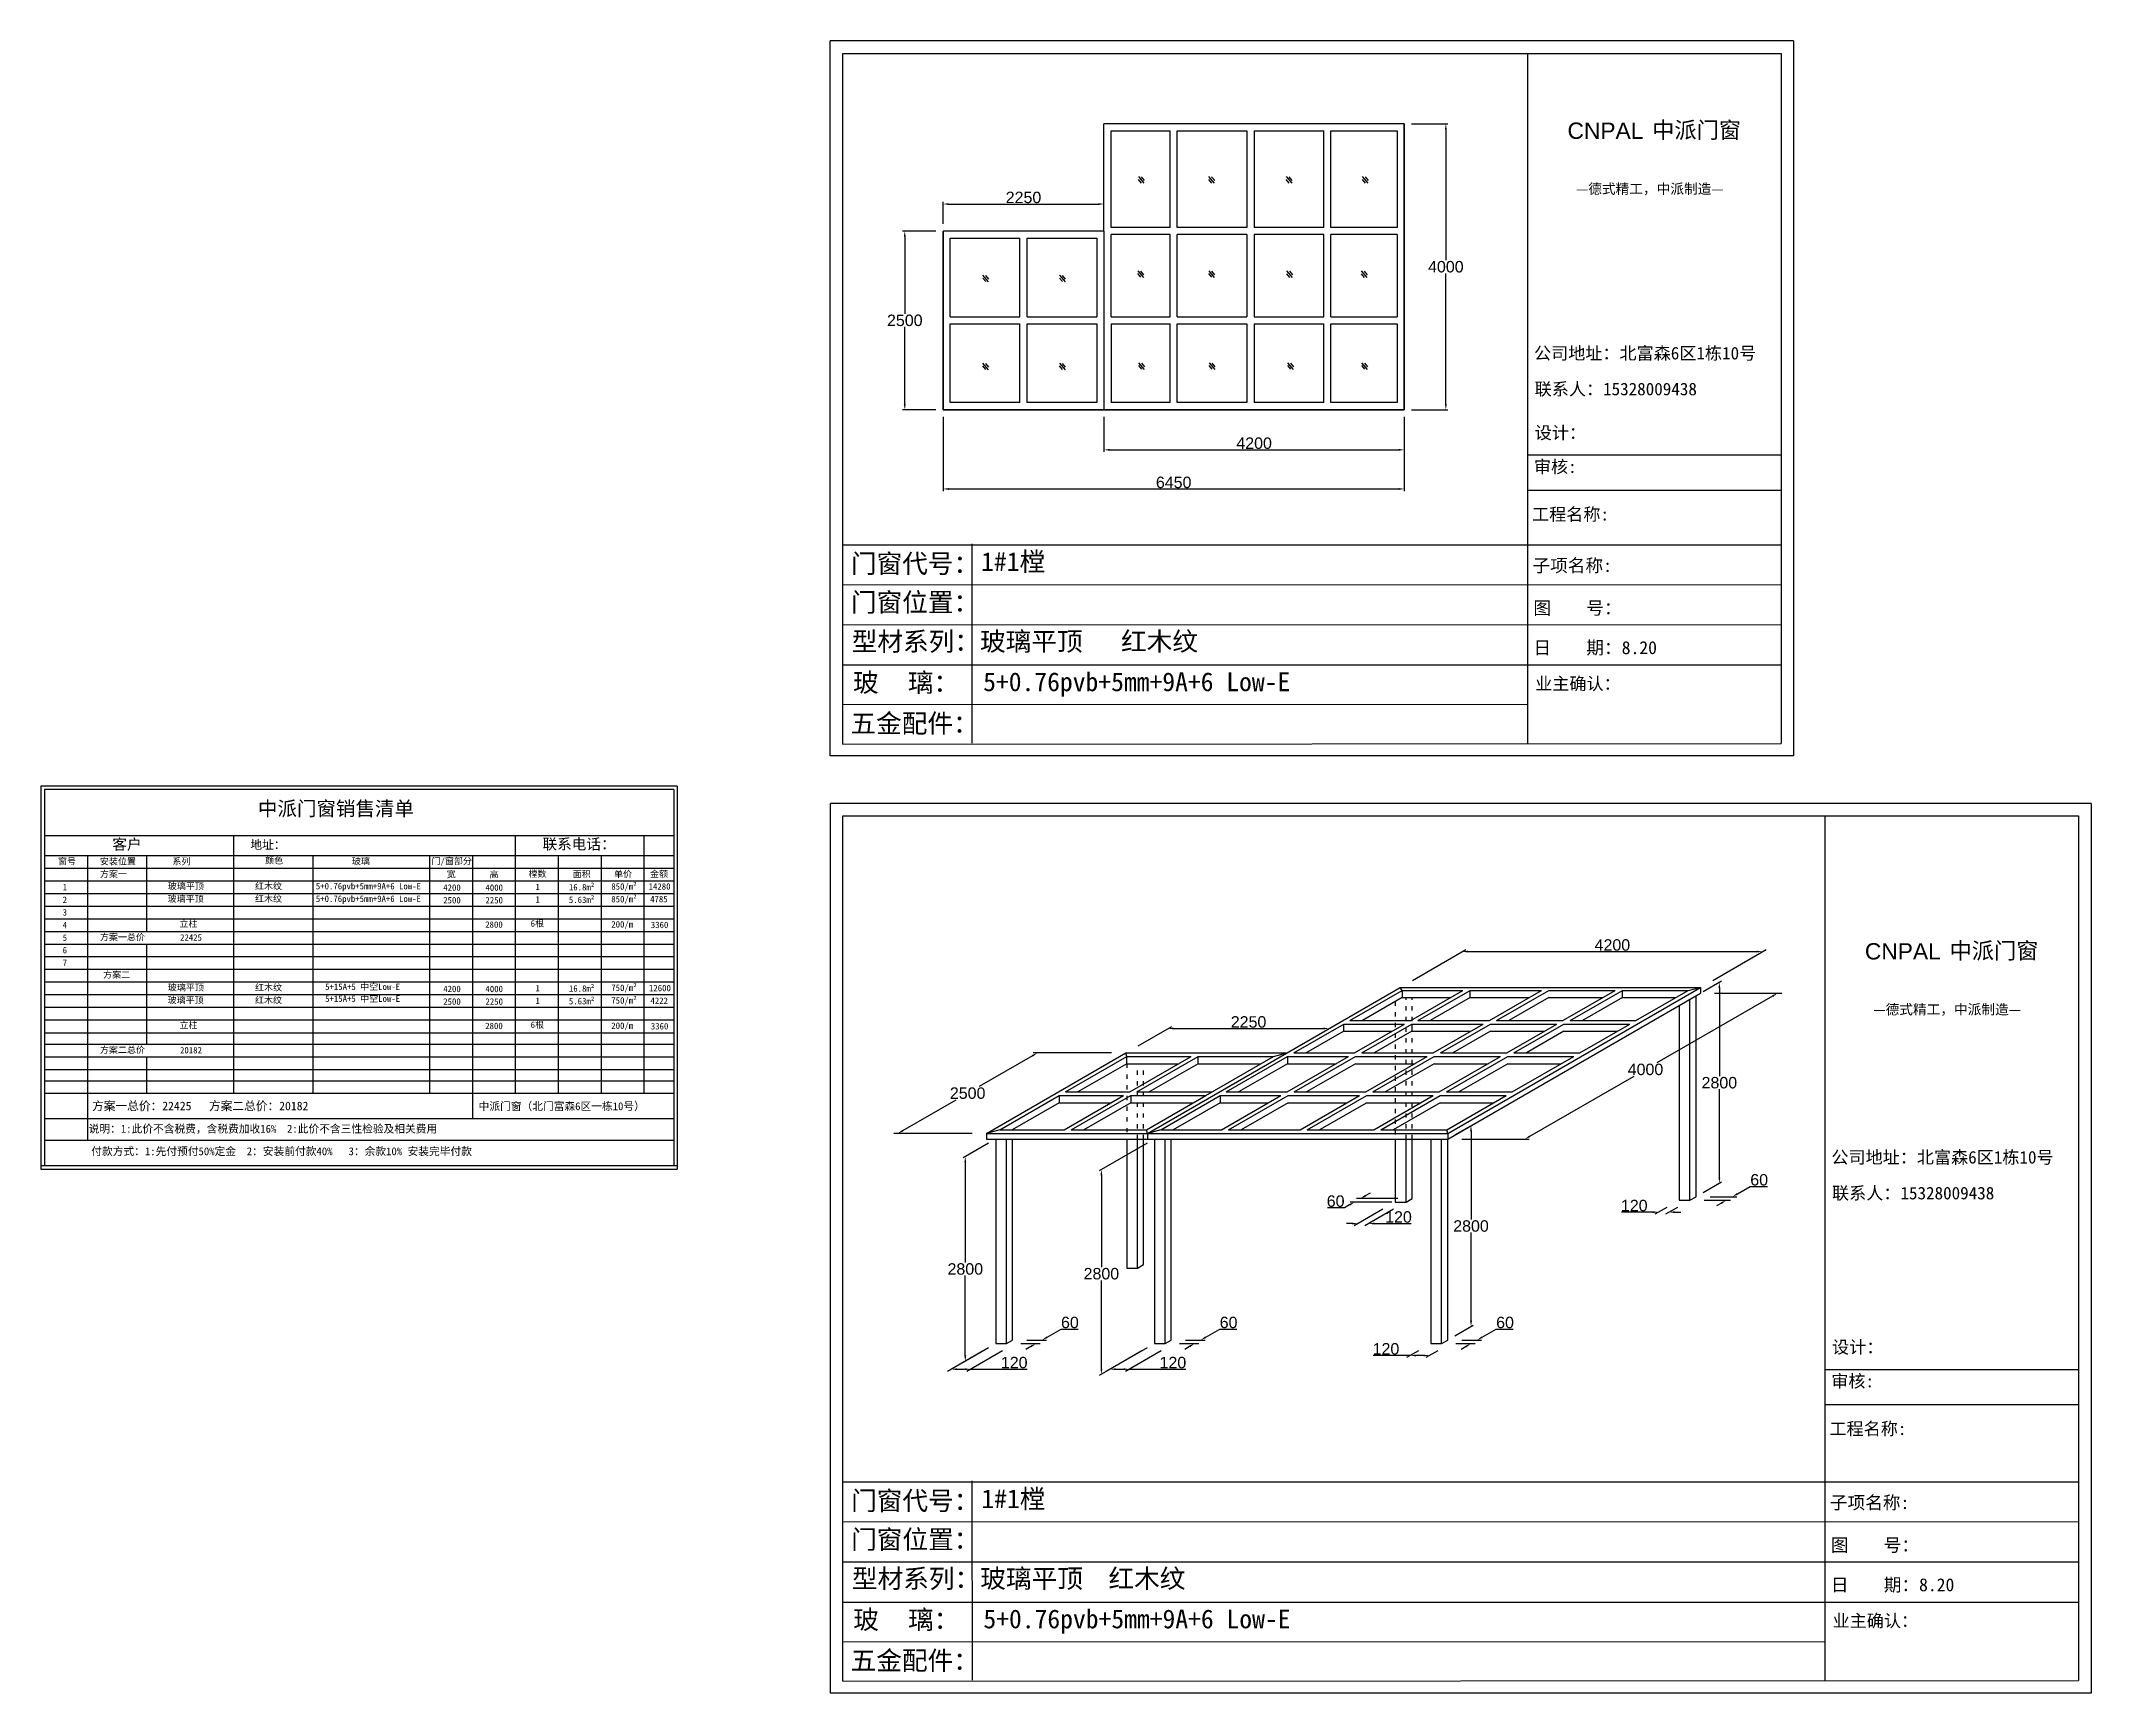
# Model space of a CAD drawing. Header units: inches. Extents: x -138455 to 599497, y -747149 to 13167.
# Drawn here: x 494281 to 522949, y -373773 to -350671 of the extents above; entities that cross this region are included whole.
import ezdxf

# ---------------------------------------------------------------- set-up
doc = ezdxf.new("R2010")
doc.units = ezdxf.units.IN
doc.header["$MEASUREMENT"] = 0
doc.header["$PDMODE"] = 35
doc.header["$PDSIZE"] = -3
doc.linetypes.add('ACAD_ISO03W100', pattern=[30, 12, -18])
doc.layers.add('0 @ 1', color=7, linetype='Continuous')
doc.styles.add('Annotative', font='arialbd.ttf')
doc.styles.add('MtXpl_', font='')
doc.styles.get("Standard").update_dxf_attribs({"font": 'arial.ttf'})
doc.styles.get('MtXpl_').set_extended_font_data('SimSun')
doc.dimstyles.get("Standard").update_dxf_attribs({"dimtxt": 80, "dimasz": 70, "dimexe": 40, "dimexo": 80, "dimgap": 0, "dimtad": 1, "dimtih": 1, "dimtoh": 1, "dimdec": 0, "dimzin": 0, "dimdsep": 46, "dimtxsty": 'Standard', "dimcen": 0.09, "dimadec": 0, "dimazin": 0, "dimtfac": 1, "dimtdec": 0, "dimtofl": 0, "dimtmove": 0, "dimatfit": 3, "dimfxl": 0, "dimtolj": 1, "dimtzin": 0, "dimarcsym": 0})

msp = doc.modelspace()

# ---------------------------------------------------------------- texts
for p in [(515628.2, -352039), (519786.9, -363514.9)]:
    msp.add_text('CNPAL', height=227.94).set_placement(p)
at = {"style": 'MtXpl_'}
for s, height, p in [('中派门窗', 227.94, (516811.8, -352029.6)), ('—德式精工，中派制造—', 140.272, (515747.5, -352807.4)), ('公司地址：北富森6区1栋10号', 175.341, (515159.7, -355124)), ('联系人：15328009438', 175.341, (515169.3, -355625.2)), ('设计：', 175.34, (515169.5, -356235.8)), ('审核:', 175.34, (515158.3, -356711.2)), ('工程名称:', 175.34, (515132.7, -357376.7)), ('子项名称:', 181.19, (515138.3, -358095.7)), ('图    号：', 181.19, (515151.3, -358689.9)), ('日    期：8.20', 181.188, (515151.9, -359244.9)), ('业主确认：', 175.34, (515176.3, -359744.7)), ('中派门窗', 227.94, (520970.4, -363505.5)), ('—德式精工，中派制造—', 140.272, (519906.1, -364283.3)), ('公司地址：北富森6区1栋10号', 175.341, (519318.4, -366368.4)), ('联系人：15328009438', 175.341, (519327.9, -366869.7)), ('设计：', 175.34, (519328.2, -369023.6)), ('审核:', 175.34, (519317, -369499)), ('工程名称:', 175.34, (519291.4, -370164.5)), ('子项名称:', 181.19, (519297, -371200.7)), ('图    号：', 181.19, (519310, -371795)), ('日    期：8.20', 181.188, (519310.6, -372350)), ('业主确认：', 175.34, (519334.9, -372849.8))]:
    msp.add_text(s, height=height, dxfattribs=at).set_placement(p)
at = {"layer": '0 @ 1', "style": 'Annotative'}
for s, p in [('门窗代号：', (505607.4, -358109.6)), ('门窗位置：', (505607.4, -358651.4)), ('型材系列：', (505618.5, -359198.8)), ('玻    璃：', (505636.9, -359772.8)), ('五金配件：', (505600.9, -360344.6)), ('门窗代号：', (505610.5, -371214.7)), ('门窗位置：', (505610.5, -371756.5)), ('型材系列：', (505621.5, -372303.9)), ('玻    璃：', (505639.9, -372877.9)), ('五金配件：', (505604, -373449.7))]:
    msp.add_text(s, height=263.01, dxfattribs=at).set_placement(p)
at = {"layer": '0 @ 1', "attachment_point": 1, "style": 'Annotative'}
for s, width, insert, char_height in [('{\\fSimSun|b1|i0|c134|p2;1#1樘}', 4396.385, (507428.6, -357819.8), 263.011), ('{\\fSimSun|b1|i0|c134|p2;玻璃平顶   红木纹}', 9006.576, (507413.2, -358934.9), 263.011), ('{\\fSimSun|b1|i0|c134|p2;5+0.76pvb+5mm+9A+6 Low-E}', 7839.588, (507457.2, -359500.1), 263.011), ('{\\fSimSun|b1|i0|c134|p2;中派门窗销售清单}', 2802.276, (497314.6, -361304.2), 200), ('{\\fSimSun|b1|i0|c134|p2;客户}', 485.592, (495279.1, -361829.7), 150), ('{\\fSimSun|b1|i0|c134|p2;地址：}', 3483.473, (497209.4, -361850.6), 120), ('{\\fSimSun|b1|i0|c134|p2;颜色}', 485.592, (497416, -362084.4), 90), ('{\\fSimSun|b1|i0|c134|p2;联系电话：}', 1409.924, (501294.8, -361825.6), 150), ('{\\fSimSun|b1|i0|c134|p2;窗号}', 485.592, (494520.1, -362095.9), 90), ('{\\fSimSun|b1|i0|c134|p2;方案一}', 706.927, (495105, -362275.6), 90), ('{\\fSimSun|b1|i0|c134|p2;安装位置}', 706.927, (495105, -362099.1), 90), ('{\\fSimSun|b1|i0|c134|p2;系列}', 485.592, (496119.3, -362098.1), 90), ('{\\fSimSun|b1|i0|c134|p2;玻璃}', 485.592, (498630.3, -362096.1), 90), ('{\\fSimSun|b1|i0|c134|p2;门/窗部分}', 603.897, (499742.3, -362093.2), 90), ('{\\fSimSun|b1|i0|c134|p2;宽}', 603.897, (499955.2, -362278.8), 90), ('{\\fSimSun|b1|i0|c134|p2;高}', 603.897, (500555.2, -362278.8), 90), ('{\\fSimSun|b1|i0|c134|p2;樘数}', 603.897, (501098.5, -362271.8), 90), ('{\\fSimSun|b1|i0|c134|p2;面积}', 603.897, (501717, -362275.6), 90), ('{\\fSimSun|b1|i0|c134|p2;单价}', 603.897, (502294.7, -362275.6), 90), ('{\\fSimSun|b1|i0|c134|p2;金额}', 603.897, (502798.5, -362272.9), 90), ('{\\fSimSun|b1|i0|c134|p2;2}', 485.592, (494584.5, -362634.6), 90), ('{\\fSimSun|b1|i0|c134|p2;1}', 485.592, (494584.5, -362458.2), 90), ('{\\fSimSun|b1|i0|c134|p2;玻璃平顶}', 1380.432, (496052.8, -362621.9), 90), ('{\\fSimSun|b1|i0|c134|p2;玻璃平顶}', 1380.432, (496055.3, -362444.5), 90), ('{\\fSimSun|b1|i0|c134|p2;红木纹}', 1380.432, (497274.5, -362444.5), 90), ('{\\fSimSun|b1|i0|c134|p2;红木纹}', 1380.432, (497274.5, -362621), 90), ('{\\fSimSun|b1|i0|c134|p2;5+0.76pvb+5mm+9A+6 Low-E}', 1688.619, (498125.2, -362444.6), 90), ('{\\fSimSun|b1|i0|c134|p2;5+0.76pvb+5mm+9A+6 Low-E}', 1688.619, (498125.2, -362621.1), 90), ('{\\fSimSun|b1|i0|c134|p2;4200}', 753.781, (499906.3, -362464.5), 90), ('{\\fSimSun|b1|i0|c134|p2;2500}', 753.781, (499906.3, -362641), 90), ('{\\fSimSun|b1|i0|c134|p2;4000}', 753.781, (500496.8, -362464.7), 90), ('{\\fSimSun|b1|i0|c134|p2;2250}', 753.781, (500496.8, -362641.2), 90), ('{\\fSimSun|b1|i0|c134|p2;1}', 753.781, (501196, -362454.7), 90), ('{\\fSimSun|b1|i0|c134|p2;1}', 753.781, (501196, -362631.2), 90), ('{\\fSimSun|b1|i0|c134|p2;5.63m²}', 753.781, (501663.9, -362635.8), 90), ('{\\fSimSun|b1|i0|c134|p2;16.8m²}', 753.781, (501663.9, -362459.3), 90), ('{\\fSimSun|b1|i0|c134|p2;850/m²}', 753.781, (502256.5, -362449.1), 90), ('{\\fSimSun|b1|i0|c134|p2;850/m²}', 753.781, (502256.5, -362625.6), 90), ('{\\fSimSun|b1|i0|c134|p2;14280}', 753.781, (502778.6, -362449.3), 90), ('{\\fSimSun|b1|i0|c134|p2;4785}', 753.781, (502799.8, -362625.7), 90), ('{\\fSimSun|b1|i0|c134|p2;3}', 485.592, (494584.5, -362811.1), 90), ('{\\fSimSun|b1|i0|c134|p2;4}', 485.592, (494584.5, -362987.6), 90), ('{\\fSimSun|b1|i0|c134|p2;5}', 485.592, (494584.5, -363164), 90), ('{\\fSimSun|b1|i0|c134|p2;方案一总价}', 706.927, (495105, -363158), 90), ('{\\fSimSun|b1|i0|c134|p2;立柱}', 921.091, (496218.1, -362970.9), 90), ('{\\fSimSun|b1|i0|c134|p2;22425}', 753.781, (496226, -363162.8), 90), ('{\\fSimSun|b1|i0|c134|p2;2800}', 753.781, (500493.5, -362982.1), 90), ('{\\fSimSun|b1|i0|c134|p2;6根}', 753.781, (501129.1, -362966.8), 90), ('{\\fSimSun|b1|i0|c134|p2;200/m}', 753.781, (502256.5, -362978.5), 90), ('{\\fSimSun|b1|i0|c134|p2;3360}', 753.781, (502809.7, -362986.3), 90), ('{\\fSimSun|b1|i0|c134|p2;6}', 485.592, (494584.5, -363340.5), 90), ('{\\fSimSun|b1|i0|c134|p2;7}', 485.592, (494584.5, -363517), 90), ('{\\fSimSun|b1|i0|c134|p2;方案二}', 706.927, (495151.2, -363682.3), 90), ('{\\fSimSun|b1|i0|c134|p2;玻璃平顶}', 1380.432, (496052.8, -364039), 90), ('{\\fSimSun|b1|i0|c134|p2;玻璃平顶}', 1380.432, (496055.3, -363861.6), 90), ('{\\fSimSun|b1|i0|c134|p2;红木纹}', 1380.432, (497274.5, -363861.6), 90), ('{\\fSimSun|b1|i0|c134|p2;红木纹}', 1380.432, (497274.5, -364038), 90), ('{\\fSimSun|b1|i0|c134|p2;5+15A+5 中空Low-E}', 1688.619, (498254.9, -363851.5), 90), ('{\\fSimSun|b1|i0|c134|p2;5+15A+5 中空Low-E}', 1688.619, (498254.9, -364017.7), 90), ('{\\fSimSun|b1|i0|c134|p2;4200}', 753.781, (499906.3, -363881.6), 90), ('{\\fSimSun|b1|i0|c134|p2;2500}', 753.781, (499906.3, -364058.1), 90), ('{\\fSimSun|b1|i0|c134|p2;4000}', 753.781, (500496.8, -363881.8), 90), ('{\\fSimSun|b1|i0|c134|p2;2250}', 753.781, (500496.8, -364058.2), 90), ('{\\fSimSun|b1|i0|c134|p2;1}', 753.781, (501196, -363871.8), 90), ('{\\fSimSun|b1|i0|c134|p2;1}', 753.781, (501196, -364048.2), 90), ('{\\fSimSun|b1|i0|c134|p2;5.63m²}', 753.781, (501663.9, -364052.9), 90), ('{\\fSimSun|b1|i0|c134|p2;16.8m²}', 753.781, (501663.9, -363876.4), 90), ('{\\fSimSun|b1|i0|c134|p2;750/m²}', 753.781, (502256.5, -363866.2), 90), ('{\\fSimSun|b1|i0|c134|p2;750/m²}', 753.781, (502256.5, -364042.7), 90), ('{\\fSimSun|b1|i0|c134|p2;12600}', 753.781, (502783.5, -363869.7), 90), ('{\\fSimSun|b1|i0|c134|p2;4222}', 753.781, (502804.8, -364046.2), 90), ('{\\fSimSun|b1|i0|c134|p2;立柱}', 921.091, (496218.1, -364388), 90), ('{\\fSimSun|b1|i0|c134|p2;2800}', 753.781, (500493.5, -364399.2), 90), ('{\\fSimSun|b1|i0|c134|p2;6根}', 753.781, (501129.1, -364383.8), 90), ('{\\fSimSun|b1|i0|c134|p2;200/m}', 753.781, (502256.5, -364395.6), 90), ('{\\fSimSun|b1|i0|c134|p2;3360}', 753.781, (502809.7, -364403.4), 90), ('{\\fSimSun|b1|i0|c134|p2;方案二总价}', 706.927, (495105, -364734.2), 90), ('{\\fSimSun|b1|i0|c134|p2;20182}', 753.781, (496226, -364739), 90), ('{\\fSimSun|b1|i0|c134|p2;方案一总价：22425   方案二总价：20182}', 3673.973, (494995.2, -365503.5), 120), ('{\\fSimSun|b1|i0|c134|p2;中派门窗（北门富森6区一栋10号）}', 2734.804, (500400.7, -365512.5), 110), ('{\\fSimSun|b1|i0|c134|p2;说明：1:此价不含税费，含税费加收16%  2:此价不含三性检验及相关费用}', 6113.097, (494947.7, -365827.5), 110), ('{\\fSimSun|b1|i0|c134|p2;付款方式：1:先付预付50%定金  2：安装前付款40%   3：余款10% 安装完毕付款}', 6510.182, (494984.3, -366142.6), 110), ('{\\fSimSun|b1|i0|c134|p2;1#1樘}', 4396.385, (507431.7, -370924.9), 263.011), ('{\\fSimSun|b1|i0|c134|p2;玻璃平顶  红木纹}', 9006.576, (507416.3, -372040), 263.011), ('{\\fSimSun|b1|i0|c134|p2;5+0.76pvb+5mm+9A+6 Low-E}', 7839.588, (507460.3, -372605.2), 263.011)]:
    msp.add_mtext_dynamic_manual_height_columns(s, width=width, gutter_width=903.5, heights=[0], dxfattribs=dict(at, insert=insert, char_height=char_height))

# ---------------------------------------------------------------- blocks, each defined once
blk = doc.blocks.new('*D1237')
at = {"color": 0, "lineweight": -2, "transparency": 16777216}
for p, q in [((506796, -353328), (506331, -353328)), ((506361, -353408), (506361, -354487)), ((506361, -355748), (506361, -354670)), ((506796, -355828), (506331, -355828))]:
    blk.add_line(p, q, dxfattribs=at)
at = {"color": 0, "transparency": 16777216}
for points in [[(506347, -353408), (506374, -353408), (506361, -353328)], [(506347, -355748), (506374, -355748), (506361, -355828)]]:
    blk.add_solid(points, dxfattribs=at)
at = {"layer": 'Defpoints', "color": 0, "transparency": 16777216}
for p in [(506896, -353328), (506361, -355828), (506896, -355828)]:
    blk.add_point(p, dxfattribs=at)
at = {"color": 0, "transparency": 16777216, "insert": (506361, -354578), "char_height": 160, "attachment_point": 5}
blk.add_mtext('\\A1;2500', dxfattribs=at)
blk = doc.blocks.new('*D1238')
at = {"color": 0, "lineweight": -2, "transparency": 16777216}
for p, q in [((506896, -353228), (506896, -352921)), ((506976, -352951), (509066, -352951)), ((509146, -353228), (509146, -352921))]:
    blk.add_line(p, q, dxfattribs=at)
at = {"color": 0, "transparency": 16777216}
for points in [[(506976, -352938), (506976, -352964), (506896, -352951)], [(509066, -352938), (509066, -352964), (509146, -352951)]]:
    blk.add_solid(points, dxfattribs=at)
at = {"layer": 'Defpoints', "color": 0, "transparency": 16777216}
for p in [(509146, -352951), (506896, -353328), (509146, -353328)]:
    blk.add_point(p, dxfattribs=at)
at = {"color": 0, "transparency": 16777216, "insert": (508021, -352859), "char_height": 160, "attachment_point": 5}
blk.add_mtext('\\A1;2250', dxfattribs=at)
blk = doc.blocks.new('*D1239')
at = {"color": 0, "lineweight": -2, "transparency": 16777216}
for p, q in [((509146, -355928), (509146, -356418)), ((513346, -355928), (513346, -356418)), ((509226, -356388), (513266, -356388))]:
    blk.add_line(p, q, dxfattribs=at)
at = {"color": 0, "transparency": 16777216}
for points in [[(509226, -356375), (509226, -356401), (509146, -356388)], [(513266, -356375), (513266, -356401), (513346, -356388)]]:
    blk.add_solid(points, dxfattribs=at)
at = {"layer": 'Defpoints', "color": 0, "transparency": 16777216}
for p in [(509146, -355828), (513346, -355828), (513346, -356388)]:
    blk.add_point(p, dxfattribs=at)
at = {"color": 0, "transparency": 16777216, "insert": (511246, -356296), "char_height": 160, "attachment_point": 5}
blk.add_mtext('\\A1;4200', dxfattribs=at)
blk = doc.blocks.new('*D1240')
at = {"color": 0, "lineweight": -2, "transparency": 16777216}
for p, q in [((513446, -351828), (513957, -351828)), ((513927, -351908), (513927, -353737)), ((513927, -355748), (513927, -353920)), ((513446, -355828), (513957, -355828))]:
    blk.add_line(p, q, dxfattribs=at)
at = {"color": 0, "transparency": 16777216}
for points in [[(513914, -351908), (513940, -351908), (513927, -351828)], [(513914, -355748), (513940, -355748), (513927, -355828)]]:
    blk.add_solid(points, dxfattribs=at)
at = {"layer": 'Defpoints', "color": 0, "transparency": 16777216}
for p in [(513346, -351828), (513927, -351828), (513346, -355828)]:
    blk.add_point(p, dxfattribs=at)
at = {"color": 0, "transparency": 16777216, "insert": (513927, -353828), "char_height": 160, "attachment_point": 5}
blk.add_mtext('\\A1;4000', dxfattribs=at)
blk = doc.blocks.new('*D1241')
at = {"color": 0, "lineweight": -2, "transparency": 16777216}
for p, q in [((506896, -355928), (506896, -356965)), ((513346, -355928), (513346, -356965)), ((506976, -356935), (513266, -356935))]:
    blk.add_line(p, q, dxfattribs=at)
at = {"color": 0, "transparency": 16777216}
for points in [[(506976, -356922), (506976, -356949), (506896, -356935)], [(513266, -356922), (513266, -356949), (513346, -356935)]]:
    blk.add_solid(points, dxfattribs=at)
at = {"layer": 'Defpoints', "color": 0, "transparency": 16777216}
for p in [(506896, -355828), (513346, -355828), (513346, -356935)]:
    blk.add_point(p, dxfattribs=at)
at = {"color": 0, "transparency": 16777216, "insert": (510121, -356844), "char_height": 160, "attachment_point": 5}
blk.add_mtext('\\A1;6450', dxfattribs=at)
blk = doc.blocks.new('*D1242')
at = {"color": 0, "lineweight": -2, "transparency": 16777216}
for p, q in [((518496, -364027), (516878, -364962)), ((517686, -363987), (518626, -363987)), ((515102, -365987), (516560, -365145)), ((514153, -366027), (515092, -366027))]:
    blk.add_line(p, q, dxfattribs=at)
at = {"color": 0, "transparency": 16777216}
for points in [[(518490, -364016), (518503, -364039), (518566, -363987)], [(515095, -365976), (515108, -365999), (515032, -366027)]]:
    blk.add_solid(points, dxfattribs=at)
at = {"layer": 'Defpoints', "color": 0, "transparency": 16777216}
for p in [(517486, -363987), (518566, -363987), (513953, -366027)]:
    blk.add_point(p, dxfattribs=at)
at = {"color": 0, "transparency": 16777216, "insert": (516719, -365053), "char_height": 160, "attachment_point": 5}
blk.add_mtext('\\A1;4000', dxfattribs=at)
blk = doc.blocks.new('*D1243')
at = {"color": 0, "lineweight": -2, "transparency": 16777216}
for p, q in [((508145, -364862), (507399, -365293)), ((509251, -364822), (508154, -364822)), ((506335, -365907), (507081, -365476)), ((507303, -365947), (506206, -365947))]:
    blk.add_line(p, q, dxfattribs=at)
at = {"color": 0, "transparency": 16777216}
for points in [[(508138, -364851), (508152, -364874), (508214, -364822)], [(506328, -365896), (506342, -365919), (506266, -365947)]]:
    blk.add_solid(points, dxfattribs=at)
at = {"layer": 'Defpoints', "color": 0, "transparency": 16777216}
for p in [(508214, -364822), (509451, -364822), (507503, -365947)]:
    blk.add_point(p, dxfattribs=at)
at = {"color": 0, "transparency": 16777216, "insert": (507240, -365385), "char_height": 160, "attachment_point": 5}
blk.add_mtext('\\A1;2500', dxfattribs=at)
blk = doc.blocks.new('*D1244')
at = {"color": 0, "lineweight": -2, "transparency": 16777216}
for p, q in [((509625, -364722), (510095, -364450)), ((510123, -364480), (512213, -364480)), ((511875, -364722), (512345, -364450))]:
    blk.add_line(p, q, dxfattribs=at)
at = {"color": 0, "transparency": 16777216}
for points in [[(510123, -364467), (510123, -364494), (510043, -364480)], [(512213, -364467), (512213, -364494), (512293, -364480)]]:
    blk.add_solid(points, dxfattribs=at)
at = {"layer": 'Defpoints', "color": 0, "transparency": 16777216}
for p in [(512293, -364480), (509451, -364822), (511701, -364822)]:
    blk.add_point(p, dxfattribs=at)
at = {"color": 0, "transparency": 16777216, "insert": (511168, -364389), "char_height": 160, "attachment_point": 5}
blk.add_mtext('\\A1;2250', dxfattribs=at)
blk = doc.blocks.new('123as')
at = {"color": 0}
for p, q in [((90194, 51330), (90312, 51470)), ((90189, 51387), (90252, 51462)), ((90251, 51335), (90314, 51410))]:
    blk.add_line(p, q, dxfattribs=at)
blk = doc.blocks.new('*D1245')
at = {"color": 0, "lineweight": -2, "transparency": 16777216}
for p, q in [((509678, -368987), (509179, -369275)), ((509948, -368987), (509449, -369275)), ((509311, -369245), (509421, -369245)), ((509501, -369245), (510289, -369245))]:
    blk.add_line(p, q, dxfattribs=at)
at = {"color": 0, "transparency": 16777216}
for points in [[(509311, -369232), (509311, -369258), (509231, -369245)], [(509421, -369232), (509421, -369258), (509501, -369245)]]:
    blk.add_solid(points, dxfattribs=at)
at = {"layer": 'Defpoints', "color": 0, "transparency": 16777216}
for p in [(509851, -368887), (510121, -368887), (509501, -369245)]:
    blk.add_point(p, dxfattribs=at)
at = {"color": 0, "transparency": 16777216, "insert": (510110, -369153), "char_height": 160, "attachment_point": 5}
blk.add_mtext('\\A1;120', dxfattribs=at)
blk = doc.blocks.new('*D1246')
at = {"color": 0, "lineweight": -2, "transparency": 16777216}
for p, q in [((516821, -367048), (516383, -367048)), ((517016, -366982), (516849, -367078)), ((517166, -366982), (516999, -367078)), ((517131, -367048), (517211, -367048))]:
    blk.add_line(p, q, dxfattribs=at)
at = {"color": 0, "transparency": 16777216}
for points in [[(516821, -367035), (516821, -367062), (516901, -367048)], [(517131, -367035), (517131, -367062), (517051, -367048)]]:
    blk.add_solid(points, dxfattribs=at)
at = {"layer": 'Defpoints', "color": 0, "transparency": 16777216}
for p in [(517189, -366882), (517339, -366882), (517051, -367048)]:
    blk.add_point(p, dxfattribs=at)
at = {"color": 0, "transparency": 16777216, "insert": (516562, -366957), "char_height": 160, "attachment_point": 5}
blk.add_mtext('\\A1;120', dxfattribs=at)
blk = doc.blocks.new('*D1247')
at = {"color": 0, "lineweight": -2, "transparency": 16777216}
for p, q in [((517539, -366882), (517909, -366882)), ((517625, -366832), (517996, -366832)), ((517780, -366922), (517711, -366962)), ((518005, -366792), (518184, -366689)), ((518184, -366689), (518424, -366689))]:
    blk.add_line(p, q, dxfattribs=at)
at = {"color": 0, "transparency": 16777216}
for points in [[(517773, -366911), (517786, -366934), (517849, -366882)], [(517998, -366781), (518012, -366804), (517936, -366832)]]:
    blk.add_solid(points, dxfattribs=at)
at = {"layer": 'Defpoints', "color": 0, "transparency": 16777216}
for p in [(517339, -366882), (517425, -366832), (517936, -366832)]:
    blk.add_point(p, dxfattribs=at)
at = {"color": 0, "transparency": 16777216, "insert": (518309, -366597), "char_height": 160, "attachment_point": 5}
blk.add_mtext('\\A1;60', dxfattribs=at)
blk = doc.blocks.new('*D1248')
at = {"color": 0, "lineweight": -2, "transparency": 16777216}
for p, q in [((512618, -367209), (512538, -367209)), ((513047, -367007), (512646, -367239)), ((513197, -367007), (512796, -367239)), ((512928, -367209), (513444, -367209))]:
    blk.add_line(p, q, dxfattribs=at)
at = {"color": 0, "transparency": 16777216}
for points in [[(512618, -367195), (512618, -367222), (512698, -367209)], [(512928, -367195), (512928, -367222), (512848, -367209)]]:
    blk.add_solid(points, dxfattribs=at)
at = {"layer": 'Defpoints', "color": 0, "transparency": 16777216}
for p in [(513221, -366907), (513371, -366907), (512848, -367209)]:
    blk.add_point(p, dxfattribs=at)
at = {"color": 0, "transparency": 16777216, "insert": (513265, -367117), "char_height": 160, "attachment_point": 5}
blk.add_mtext('\\A1;120', dxfattribs=at)
blk = doc.blocks.new('*D1249')
at = {"color": 0, "lineweight": -2, "transparency": 16777216}
for p, q in [((512580, -366947), (512511, -366987)), ((513171, -366907), (512589, -366907)), ((513257, -366857), (512676, -366857)), ((512805, -366817), (512874, -366777)), ((512511, -366987), (512271, -366987))]:
    blk.add_line(p, q, dxfattribs=at)
at = {"color": 0, "transparency": 16777216}
for points in [[(512573, -366936), (512587, -366959), (512649, -366907)], [(512798, -366806), (512812, -366829), (512736, -366857)]]:
    blk.add_solid(points, dxfattribs=at)
at = {"layer": 'Defpoints', "color": 0, "transparency": 16777216}
for p in [(512736, -366857), (513371, -366907), (513457, -366857)]:
    blk.add_point(p, dxfattribs=at)
at = {"color": 0, "transparency": 16777216, "insert": (512386, -366895), "char_height": 160, "attachment_point": 5}
blk.add_mtext('\\A1;60', dxfattribs=at)
blk = doc.blocks.new('*D1250')
at = {"color": 0, "lineweight": -2, "transparency": 16777216}
for p, q in [((510201, -368887), (510473, -368887)), ((510344, -368927), (510275, -368967)), ((510287, -368837), (510560, -368837)), ((510569, -368797), (510765, -368684)), ((510765, -368684), (511004, -368684))]:
    blk.add_line(p, q, dxfattribs=at)
at = {"color": 0, "transparency": 16777216}
for points in [[(510337, -368916), (510350, -368939), (510413, -368887)], [(510562, -368786), (510576, -368809), (510500, -368837)]]:
    blk.add_solid(points, dxfattribs=at)
at = {"layer": 'Defpoints', "color": 0, "transparency": 16777216}
for p in [(510001, -368887), (510087, -368837), (510500, -368837)]:
    blk.add_point(p, dxfattribs=at)
at = {"color": 0, "transparency": 16777216, "insert": (510889, -368592), "char_height": 160, "attachment_point": 5}
blk.add_mtext('\\A1;60', dxfattribs=at)
blk = doc.blocks.new('*D1251')
at = {"color": 0, "lineweight": -2, "transparency": 16777216}
for p, q in [((513429, -369053), (512911, -369053)), ((513543, -368987), (513377, -369083)), ((513619, -369053), (513509, -369053)), ((513813, -368987), (513647, -369083))]:
    blk.add_line(p, q, dxfattribs=at)
at = {"color": 0, "transparency": 16777216}
for points in [[(513509, -369040), (513509, -369066), (513429, -369053)], [(513619, -369040), (513619, -369066), (513699, -369053)]]:
    blk.add_solid(points, dxfattribs=at)
at = {"layer": 'Defpoints', "color": 0, "transparency": 16777216}
for p in [(513716, -368887), (513987, -368887), (513699, -369053)]:
    blk.add_point(p, dxfattribs=at)
at = {"color": 0, "transparency": 16777216, "insert": (513090, -368961), "char_height": 160, "attachment_point": 5}
blk.add_mtext('\\A1;120', dxfattribs=at)
blk = doc.blocks.new('*D1252')
at = {"color": 0, "lineweight": -2, "transparency": 16777216}
for p, q in [((514066, -368887), (514338, -368887)), ((514209, -368927), (514140, -368967)), ((514153, -368837), (514425, -368837)), ((514434, -368797), (514630, -368684)), ((514630, -368684), (514869, -368684))]:
    blk.add_line(p, q, dxfattribs=at)
at = {"color": 0, "transparency": 16777216}
for points in [[(514202, -368916), (514216, -368939), (514278, -368887)], [(514428, -368786), (514441, -368809), (514365, -368837)]]:
    blk.add_solid(points, dxfattribs=at)
at = {"layer": 'Defpoints', "color": 0, "transparency": 16777216}
for p in [(513866, -368887), (513953, -368837), (514365, -368837)]:
    blk.add_point(p, dxfattribs=at)
at = {"color": 0, "transparency": 16777216, "insert": (514755, -368592), "char_height": 160, "attachment_point": 5}
blk.add_mtext('\\A1;60', dxfattribs=at)
blk = doc.blocks.new('*D1253')
at = {"color": 0, "lineweight": -2, "transparency": 16777216}
for p, q in [((509751, -366085), (509080, -366472)), ((509110, -366535), (509110, -367818)), ((509110, -369235), (509110, -368002)), ((509751, -368945), (509080, -369332))]:
    blk.add_line(p, q, dxfattribs=at)
at = {"color": 0, "transparency": 16777216}
for points in [[(509097, -366535), (509124, -366535), (509110, -366455)], [(509097, -369235), (509124, -369235), (509110, -369315)]]:
    blk.add_solid(points, dxfattribs=at)
at = {"layer": 'Defpoints', "color": 0, "transparency": 16777216}
for p in [(509851, -366027), (509110, -366455), (509851, -368887)]:
    blk.add_point(p, dxfattribs=at)
at = {"color": 0, "transparency": 16777216, "insert": (509110, -367910), "char_height": 160, "attachment_point": 5}
blk.add_mtext('\\A1;2800', dxfattribs=at)
blk = doc.blocks.new('*D1254')
at = {"color": 0, "lineweight": -2, "transparency": 16777216}
for p, q in [((517525, -363964), (517782, -363816)), ((517752, -363914), (517752, -365147)), ((517752, -366564), (517752, -365330)), ((517525, -366774), (517782, -366626))]:
    blk.add_line(p, q, dxfattribs=at)
at = {"color": 0, "transparency": 16777216}
for points in [[(517739, -363914), (517765, -363914), (517752, -363834)], [(517739, -366564), (517765, -366564), (517752, -366644)]]:
    blk.add_solid(points, dxfattribs=at)
at = {"layer": 'Defpoints', "color": 0, "transparency": 16777216}
for p in [(517425, -364022), (517752, -366644), (517425, -366832)]:
    blk.add_point(p, dxfattribs=at)
at = {"color": 0, "transparency": 16777216, "insert": (517752, -365239), "char_height": 160, "attachment_point": 5}
blk.add_mtext('\\A1;2800', dxfattribs=at)
blk = doc.blocks.new('*D1255')
at = {"color": 0, "lineweight": -2, "transparency": 16777216}
for p, q in [((514053, -365969), (514309, -365821)), ((514279, -365918), (514279, -367152)), ((514279, -368568), (514279, -367335)), ((514053, -368779), (514309, -368631))]:
    blk.add_line(p, q, dxfattribs=at)
at = {"color": 0, "transparency": 16777216}
for points in [[(514266, -365918), (514293, -365918), (514279, -365838)], [(514266, -368568), (514293, -368568), (514279, -368648)]]:
    blk.add_solid(points, dxfattribs=at)
at = {"layer": 'Defpoints', "color": 0, "transparency": 16777216}
for p in [(513953, -366027), (514279, -368648), (513953, -368837)]:
    blk.add_point(p, dxfattribs=at)
at = {"color": 0, "transparency": 16777216, "insert": (514279, -367243), "char_height": 160, "attachment_point": 5}
blk.add_mtext('\\A1;2800', dxfattribs=at)
blk = doc.blocks.new('*D1257')
at = {"color": 0, "lineweight": -2, "transparency": 16777216}
for p, q in [((507459, -368987), (506960, -369275)), ((507729, -368987), (507230, -369275)), ((507092, -369245), (507202, -369245)), ((507282, -369245), (508070, -369245))]:
    blk.add_line(p, q, dxfattribs=at)
at = {"color": 0, "transparency": 16777216}
for points in [[(507092, -369232), (507092, -369258), (507012, -369245)], [(507202, -369232), (507202, -369258), (507282, -369245)]]:
    blk.add_solid(points, dxfattribs=at)
at = {"layer": 'Defpoints', "color": 0, "transparency": 16777216}
for p in [(507632, -368887), (507902, -368887), (507282, -369245)]:
    blk.add_point(p, dxfattribs=at)
at = {"color": 0, "transparency": 16777216, "insert": (507891, -369153), "char_height": 160, "attachment_point": 5}
blk.add_mtext('\\A1;120', dxfattribs=at)
blk = doc.blocks.new('*D1258')
at = {"color": 0, "lineweight": -2, "transparency": 16777216}
for p, q in [((507982, -368887), (508254, -368887)), ((508125, -368927), (508055, -368967)), ((508068, -368837), (508341, -368837)), ((508350, -368797), (508546, -368684)), ((508546, -368684), (508785, -368684))]:
    blk.add_line(p, q, dxfattribs=at)
at = {"color": 0, "transparency": 16777216}
for points in [[(508118, -368916), (508131, -368939), (508194, -368887)], [(508343, -368786), (508357, -368809), (508281, -368837)]]:
    blk.add_solid(points, dxfattribs=at)
at = {"layer": 'Defpoints', "color": 0, "transparency": 16777216}
for p in [(507782, -368887), (507868, -368837), (508281, -368837)]:
    blk.add_point(p, dxfattribs=at)
at = {"color": 0, "transparency": 16777216, "insert": (508670, -368592), "char_height": 160, "attachment_point": 5}
blk.add_mtext('\\A1;60', dxfattribs=at)
blk = doc.blocks.new('*D1256')
at = {"color": 0, "lineweight": -2, "transparency": 16777216}
for p, q in [((507532, -366085), (507177, -366290)), ((507207, -366353), (507207, -367753)), ((507207, -369053), (507207, -367936)), ((507532, -368945), (507177, -369150))]:
    blk.add_line(p, q, dxfattribs=at)
at = {"color": 0, "transparency": 16777216}
for points in [[(507193, -366353), (507220, -366353), (507207, -366273)], [(507193, -369053), (507220, -369053), (507207, -369133)]]:
    blk.add_solid(points, dxfattribs=at)
at = {"layer": 'Defpoints', "color": 0, "transparency": 16777216}
for p in [(507632, -366027), (507207, -366273), (507632, -368887)]:
    blk.add_point(p, dxfattribs=at)
at = {"color": 0, "transparency": 16777216, "insert": (507207, -367844), "char_height": 160, "attachment_point": 5}
blk.add_mtext('\\A1;2800', dxfattribs=at)
blk = doc.blocks.new('*D1259')
at = {"color": 0, "lineweight": -2, "transparency": 16777216}
for p, q in [((513459, -363807), (514208, -363375)), ((514236, -363405), (518276, -363405)), ((517659, -363807), (518408, -363375))]:
    blk.add_line(p, q, dxfattribs=at)
at = {"color": 0, "transparency": 16777216}
for points in [[(514236, -363392), (514236, -363418), (514156, -363405)], [(518276, -363392), (518276, -363418), (518356, -363405)]]:
    blk.add_solid(points, dxfattribs=at)
at = {"layer": 'Defpoints', "color": 0, "transparency": 16777216}
for p in [(518356, -363405), (513286, -363907), (517486, -363907)]:
    blk.add_point(p, dxfattribs=at)
at = {"color": 0, "transparency": 16777216, "insert": (516256, -363313), "char_height": 160, "attachment_point": 5}
blk.add_mtext('\\A1;4200', dxfattribs=at)

# ---------------------------------------------------------------- dimensions: what is measured, and where the dimension line sits
for base, p1, p2, picture, middle in [((513927.1, -351828.2), (513345.9, -355828.2), (513345.9, -351828.2), '*D1240', (513927.1, -353828.2)), ((506360.6, -355828.2), (506895.9, -353328.2), (506895.9, -355828.2), '*D1237', (506360.6, -354578.2))]:
    dim = msp.add_linear_dim(base=base, p1=p1, p2=p2, angle=90, dimstyle='Standard', override={"dimtxt": 160, "dimasz": 80, "dimexe": 30, "dimexo": 100, "dimgap": 10})
    dim.commit()
    dim.dimension.update_dxf_attribs({"geometry": picture, "text_midpoint": middle, "dimtype": 160})
for base, p1, p2, picture, middle in [((509145.9, -352951.1), (506895.9, -353328.2), (509145.9, -353328.2), '*D1238', (508020.9, -352951.1)), ((513345.9, -356935.5), (506895.9, -355828.2), (513345.9, -355828.2), '*D1241', (510120.9, -356935.5)), ((513345.9, -356388.1), (509145.9, -355828.2), (513345.9, -355828.2), '*D1239', (511245.9, -356388.1))]:
    dim = msp.add_linear_dim(base=base, p1=p1, p2=p2, dimstyle='Standard', override={"dimtxt": 160, "dimasz": 80, "dimexe": 30, "dimexo": 100, "dimgap": 10})
    dim.commit()
    dim.dimension.update_dxf_attribs({"geometry": picture, "text_midpoint": middle, "dimtype": 160})
dim = msp.add_aligned_dim(p1=(513286.1, -363907.1), p2=(517486.1, -363907.1), distance=502.1, dimstyle='Standard', override={"dimtxt": 160, "dimasz": 80, "dimexe": 30, "dimexo": 100, "dimgap": 10})
dim.commit()
dim.dimension.update_dxf_attribs({"geometry": '*D1259', "text_midpoint": (516255.8, -363313.3)})
for base, p1, p2, angle, text, picture, middle in [((518565.6, -363987.1), (513952.8, -366027.1), (517486.1, -363987.1), 30, '4000', '*D1242', (516718.8, -365053.4)), ((507206.5, -366272.6), (507631.8, -368887.1), (507631.8, -366027.1), 90, '2800', '*D1256', (507206.5, -367844.3)), ((509110.4, -366454.6), (509850.8, -368887.1), (509850.8, -366027.1), 90, '2800', '*D1253', (509110.4, -367910.2)), ((517935.7, -366832.2), (517338.8, -366882.2), (517425.4, -366832.2), 30, '60', '*D1247', (518308.9, -366688.7)), ((512735.8, -366857.1), (513370.5, -366907.1), (513457.1, -366857.1), 30, '60', '*D1249', (512385.8, -366987.1)), ((512848.4, -367208.5), (513220.5, -366907.1), (513370.5, -366907.1), 0, '120', '*D1248', (513264.6, -367208.5)), ((517051.2, -367048.2), (517188.8, -366882.2), (517338.8, -366882.2), 0, '120', '*D1246', (516562.3, -367048.2)), ((508280.6, -368837.1), (507781.8, -368887.1), (507868.4, -368837.1), 30, '60', '*D1258', (508670.3, -368684.1)), ((510499.7, -368837.1), (510000.8, -368887.1), (510087.4, -368837.1), 30, '60', '*D1250', (510889.4, -368684.1)), ((514365, -368837.1), (513866.1, -368887.1), (513952.7, -368837.1), 30, '60', '*D1252', (514754.7, -368684.1)), ((507282.2, -369245.1), (507631.8, -368887.1), (507902.2, -368887.1), 0, '120', '*D1257', (507890.9, -369245.1)), ((509501.2, -369245.1), (509850.8, -368887.1), (510121.3, -368887.1), 0, '120', '*D1245', (510110, -369245.1)), ((513699, -369053.1), (513716.1, -368887.1), (513986.5, -368887.1), 0, '120', '*D1251', (513089.6, -369053.1))]:
    dim = msp.add_linear_dim(base=base, p1=p1, p2=p2, angle=angle, text=text, dimstyle='Standard', override={"dimtxt": 160, "dimasz": 80, "dimexe": 30, "dimexo": 100, "dimgap": 10})
    dim.commit()
    dim.dimension.update_dxf_attribs({"geometry": picture, "text_midpoint": middle, "dimtype": 161})
for p1, p2, distance, text, picture, middle in [((517425.4, -364022.2), (517425.4, -366832.2), 326.7, '2800', '*D1254', (517752.1, -365238.5)), ((507502.8, -365947.1), (509451.3, -364822.1), 618.5, '2500', '*D1243', (507240, -365384.6)), ((513952.8, -366027.1), (513952.8, -368837.1), 326.7, '2800', '*D1255', (514279.5, -367243.5))]:
    dim = msp.add_aligned_dim(p1=p1, p2=p2, distance=distance, text=text, dimstyle='Standard', override={"dimtxt": 160, "dimasz": 80, "dimexe": 30, "dimexo": 100, "dimgap": 10})
    dim.commit()
    dim.dimension.update_dxf_attribs({"geometry": picture, "text_midpoint": middle})
dim = msp.add_linear_dim(base=(512293, -364480.5), p1=(509451.3, -364822.1), p2=(511701.3, -364822.1), dimstyle='Standard', override={"dimtxt": 160, "dimasz": 80, "dimexe": 30, "dimexo": 100, "dimgap": 10})
dim.commit()
dim.dimension.update_dxf_attribs({"geometry": '*D1244', "text_midpoint": (511168, -364388.8)})

# ---------------------------------------------------------------- linework, layer by layer
for p, q in [((518790.5, -350670.7), (505317.1, -350670.7)), ((505317.1, -360667.8), (505317.1, -350670.7)), ((505492.4, -350845.5), (518615.7, -350845.5)), ((505492.4, -360502.4), (505492.4, -350845.5)), ((515068.5, -350845.5), (515068.5, -360493.2)), ((518615.7, -350845.5), (518615.7, -360492.6)), ((518790.5, -350670.7), (518790.5, -360667.8)), ((513345.9, -351828.2), (509145.9, -351828.2)), ((509145.9, -353328.2), (509145.9, -351828.2)), ((509245.9, -351928.2), (510070.9, -351928.2)), ((509245.9, -353278.2), (509245.9, -351928.2)), ((510070.9, -353278.2), (510070.9, -351928.2)), ((510170.9, -353278.2), (510170.9, -351928.2)), ((510170.9, -351928.2), (511145.9, -351928.2)), ((511145.9, -351928.2), (511145.9, -353278.2)), ((511245.9, -351928.2), (511245.9, -353278.2)), ((511245.9, -351928.2), (512220.9, -351928.2)), ((512220.9, -353278.2), (512220.9, -351928.2)), ((512320.9, -353278.2), (512320.9, -351928.2)), ((512320.9, -351928.2), (513245.9, -351928.2)), ((513245.9, -351928.2), (513245.9, -353278.2)), ((513345.9, -355828.2), (513345.9, -351828.2)), ((513345.9, -351828.2), (513345.9, -355828.2)), ((509145.9, -353328.2), (506895.9, -353328.2)), ((506895.9, -353328.2), (506895.9, -355828.2)), ((506895.9, -355828.2), (506895.9, -353328.2)), ((506995.9, -353428.2), (507970.9, -353428.2)), ((506995.9, -354528.2), (506995.9, -353428.2)), ((507970.9, -354528.2), (507970.9, -353428.2)), ((508070.9, -354528.2), (508070.9, -353428.2)), ((508070.9, -353428.2), (509045.9, -353428.2)), ((509045.9, -353428.2), (509045.9, -354528.2)), ((509145.9, -353328.2), (509145.9, -355828.2)), ((510070.9, -353278.2), (509245.9, -353278.2)), ((509245.9, -354528.2), (509245.9, -353378.2)), ((510070.9, -353378.2), (509245.9, -353378.2)), ((510070.9, -354528.2), (510070.9, -353378.2)), ((511145.9, -353278.2), (510170.9, -353278.2)), ((510170.9, -354528.2), (510170.9, -353378.2)), ((511145.9, -353378.2), (510170.9, -353378.2)), ((511145.9, -353378.2), (511145.9, -354528.2)), ((512220.9, -353278.2), (511245.9, -353278.2)), ((511245.9, -353378.2), (511245.9, -354528.2)), ((512220.9, -353378.2), (511245.9, -353378.2)), ((512220.9, -354528.2), (512220.9, -353378.2)), ((513245.9, -353278.2), (512320.9, -353278.2)), ((513245.9, -353378.2), (512320.9, -353378.2)), ((512320.9, -354528.2), (512320.9, -353378.2)), ((513245.9, -353378.2), (513245.9, -354528.2)), ((506995.9, -354528.2), (507970.9, -354528.2)), ((508070.9, -354528.2), (509045.9, -354528.2)), ((509245.9, -354528.2), (510070.9, -354528.2)), ((510170.9, -354528.2), (511145.9, -354528.2)), ((511245.9, -354528.2), (512220.9, -354528.2)), ((512320.9, -354528.2), (513245.9, -354528.2)), ((506995.9, -355728.2), (506995.9, -354628.2)), ((506995.9, -354628.2), (507970.9, -354628.2)), ((507970.9, -355728.2), (507970.9, -354628.2)), ((508070.9, -355728.2), (508070.9, -354628.2)), ((508070.9, -354628.2), (509045.9, -354628.2)), ((509045.9, -354628.2), (509045.9, -355728.2)), ((509245.9, -354628.2), (510070.9, -354628.2)), ((509245.9, -354628.2), (509245.9, -355728.2)), ((510070.9, -355728.2), (510070.9, -354628.2)), ((510170.9, -355728.2), (510170.9, -354628.2)), ((510170.9, -354628.2), (511145.9, -354628.2)), ((511145.9, -354628.2), (511145.9, -355728.2)), ((511245.9, -354628.2), (511245.9, -355728.2)), ((511245.9, -354628.2), (512220.9, -354628.2)), ((512220.9, -355728.2), (512220.9, -354628.2)), ((512320.9, -355728.2), (512320.9, -354628.2)), ((512320.9, -354628.2), (513245.9, -354628.2)), ((513245.9, -354628.2), (513245.9, -355728.2)), ((507970.9, -355728.2), (506995.9, -355728.2)), ((509045.9, -355728.2), (508070.9, -355728.2)), ((510070.9, -355728.2), (509245.9, -355728.2)), ((511145.9, -355728.2), (510170.9, -355728.2)), ((512220.9, -355728.2), (511245.9, -355728.2)), ((513245.9, -355728.2), (512320.9, -355728.2)), ((506895.9, -355828.2), (513345.9, -355828.2)), ((513345.9, -355828.2), (506895.9, -355828.2)), ((515068.5, -356460.2), (518615.7, -356460.2)), ((515068.5, -356951.5), (518615.7, -356951.5)), ((505490.6, -357715.7), (518615.7, -357715.7)), ((507297.6, -357702), (507298.4, -360489.8)), ((505491, -358275.4), (518615.7, -358271.6)), ((505491.4, -358835.3), (518615.7, -358831.4)), ((505491.7, -359395.5), (518615.7, -359395.5)), ((505492.1, -359951.1), (515068.5, -359946.1)), ((505492.4, -360502.4), (518615.7, -360492.6)), ((518790.5, -360667.8), (505317.1, -360667.8)), ((503179.6, -361089.9), (494281.4, -361089.9)), ((494281.4, -361089.9), (494281.4, -366445.4)), ((503129.6, -361139.9), (494331.4, -361139.9)), ((494331.4, -361139.9), (494331.4, -366395.4)), ((503129.6, -361139.9), (503129.6, -366395.4)), ((503179.6, -361089.9), (503179.6, -366445.4)), ((522949.2, -361333), (505320.2, -361333)), ((505320.2, -373772.9), (505320.2, -361333)), ((522949.2, -361333), (522949.2, -373772.9)), ((503129.6, -361784.1), (494331.4, -361784.1)), ((496975.1, -361784.1), (496975.1, -365386.9)), ((500913.6, -361784.1), (500913.6, -365386.9)), ((502713.6, -361784.1), (502713.6, -363651.5)), ((502713.6, -361784.1), (502713.6, -365386.9)), ((505495.5, -361507.8), (522774.4, -361507.8)), ((505495.5, -373607.5), (505495.5, -361507.8)), ((519227.1, -361507.8), (519227.1, -373598.3)), ((522774.4, -361507.8), (522774.4, -373597.7)), ((494331.4, -362063.3), (503129.6, -362063.3)), ((494931.4, -362063.3), (494931.4, -363651.5)), ((495755.9, -362063.3), (495755.9, -363128)), ((498085, -362063.3), (498085, -365386.9)), ((499713.6, -362063.3), (499713.6, -365386.9)), ((500313.6, -362063.3), (500313.6, -365386.9)), ((501513.6, -362063.3), (501513.6, -365386.9)), ((502113.6, -362063.3), (502113.6, -363651.5)), ((494331.4, -362239.8), (503129.6, -362239.8)), ((494331.4, -362416.2), (503129.6, -362416.2)), ((494331.4, -362592.7), (503129.6, -362592.7)), ((494331.4, -362769.2), (503129.6, -362769.2)), ((494331.4, -362945.6), (503129.6, -362945.6)), ((494331.4, -363122.1), (503129.6, -363122.1)), ((494331.4, -363298.6), (503129.6, -363298.6)), ((494331.4, -363475.1), (503129.6, -363475.1)), ((495755.9, -363298.6), (495755.9, -363651.5)), ((494331.4, -363651.5), (503129.6, -363651.5)), ((494931.4, -363651.5), (494931.4, -364357.4)), ((495755.9, -363651.5), (495755.9, -364698.3)), ((502113.6, -363651.5), (502113.6, -365386.9)), ((494331.4, -363828), (503129.6, -363828)), ((494331.4, -364004.5), (503129.6, -364004.5)), ((509752.8, -365947.1), (513286.1, -363907.1)), ((512586.3, -364368.9), (513316.9, -363947.1)), ((513316.9, -364047.1), (512759.5, -364368.9)), ((513286.1, -363907.1), (517486.1, -363907.1)), ((513316.9, -363947.1), (513286.1, -363907.1)), ((513316.9, -363947.1), (514166.9, -363947.1)), ((513316.9, -363947.1), (513316.9, -364047.1)), ((513316.9, -364047.1), (513993.7, -364047.1)), ((513436.3, -364368.9), (514166.9, -363947.1)), ((513536.3, -364368.9), (514266.9, -363947.1)), ((514266.9, -364047.1), (513709.5, -364368.9)), ((513952.8, -365947.1), (517486.1, -363907.1)), ((513952.8, -366027.1), (517486.1, -363987.1)), ((514266.9, -364047.1), (514266.9, -363947.1)), ((514266.9, -363947.1), (515266.9, -363947.1)), ((514266.9, -364047.1), (515093.7, -364047.1)), ((514536.3, -364368.9), (515266.9, -363947.1)), ((514636.3, -364368.9), (515366.9, -363947.1)), ((515366.9, -364047.1), (514809.5, -364368.9)), ((515366.9, -363947.1), (516295.3, -363947.1)), ((515366.9, -364047.1), (516122.1, -364047.1)), ((515564.7, -364368.9), (516295.3, -363947.1)), ((515664.7, -364368.9), (516395.3, -363947.1)), ((516395.3, -364047.1), (515838, -364368.9)), ((516395.3, -364047.1), (516395.3, -363947.1)), ((516395.3, -363947.1), (517316.9, -363947.1)), ((516395.3, -364047.1), (517143.7, -364047.1)), ((516586.3, -364368.9), (517316.9, -363947.1)), ((517316.9, -363947.1), (517486.1, -363907.1)), ((517425.4, -366832.2), (517425.4, -364022.2)), ((517486.1, -363907.1), (517486.1, -363987.1)), ((494331.4, -364180.9), (503129.6, -364180.9)), ((494331.4, -364357.4), (503129.6, -364357.4)), ((494931.4, -364357.4), (494931.4, -366043.4)), ((494331.4, -364539.2), (503129.6, -364539.2)), ((511801.3, -364822.1), (512499.7, -364418.9)), ((512499.7, -364518.9), (511974.5, -364822.1)), ((512499.7, -364418.9), (513349.7, -364418.9)), ((512499.7, -364518.9), (512499.7, -364418.9)), ((512499.7, -364518.9), (513176.5, -364518.9)), ((512586.3, -364368.9), (513436.3, -364368.9)), ((512651.3, -364822.1), (513349.7, -364418.9)), ((512751.3, -364822.1), (513449.7, -364418.9)), ((513449.7, -364518.9), (512924.5, -364822.1)), ((513449.7, -364418.9), (514449.7, -364418.9)), ((513449.7, -364418.9), (513449.7, -364518.9)), ((513449.7, -364518.9), (514276.5, -364518.9)), ((513536.3, -364368.9), (514536.3, -364368.9)), ((513751.3, -364822.1), (514449.7, -364418.9)), ((513851.3, -364822.1), (514549.7, -364418.9)), ((514549.7, -364518.9), (514024.5, -364822.1)), ((514549.7, -364418.9), (515478.1, -364418.9)), ((514549.7, -364518.9), (515304.9, -364518.9)), ((514636.3, -364368.9), (515564.7, -364368.9)), ((514779.8, -364822.1), (515478.1, -364418.9)), ((514879.8, -364822.1), (515578.1, -364418.9)), ((515578.1, -364518.9), (515053, -364822.1)), ((515578.1, -364418.9), (516499.7, -364418.9)), ((515578.1, -364518.9), (516326.5, -364518.9)), ((515664.7, -364368.9), (516586.3, -364368.9)), ((515801.3, -364822.1), (516499.7, -364418.9)), ((494331.4, -364698.3), (503129.6, -364698.3)), ((494331.4, -364874.8), (503129.6, -364874.8)), ((495755.9, -364874.8), (495755.9, -365386.9)), ((507502.8, -365947.1), (509451.3, -364822.1)), ((508606.6, -365367.6), (509464.7, -364872.1)), ((509451.3, -364822.1), (511701.3, -364822.1)), ((509464.7, -364872.1), (509451.3, -364822.1)), ((509464.7, -364872.1), (510364.7, -364872.1)), ((509464.7, -364972.1), (509464.7, -364872.1)), ((509506.6, -365367.6), (510364.7, -364872.1)), ((509606.6, -365367.6), (510464.7, -364872.1)), ((510464.7, -364872.1), (511514.7, -364872.1)), ((510464.7, -364972.1), (510464.7, -364872.1)), ((510570, -365417.6), (511514.7, -364872.1)), ((510856.6, -365367.6), (511714.7, -364872.1)), ((511514.7, -364872.1), (511701.3, -364822.1)), ((511706.6, -365367.6), (512564.7, -364872.1)), ((511714.7, -364872.1), (512564.7, -364872.1)), ((511714.7, -364872.1), (511714.7, -364972.1)), ((511801.3, -364822.1), (512651.3, -364822.1)), ((511806.6, -365367.6), (512664.7, -364872.1)), ((512664.7, -364872.1), (513664.7, -364872.1)), ((512751.3, -364822.1), (513751.3, -364822.1)), ((512806.6, -365367.6), (513664.7, -364872.1)), ((512906.6, -365367.6), (513764.7, -364872.1)), ((513764.7, -364872.1), (514693.2, -364872.1)), ((513835, -365367.6), (514693.2, -364872.1)), ((513851.3, -364822.1), (514779.8, -364822.1)), ((513935, -365367.6), (514793.2, -364872.1)), ((514793.2, -364872.1), (515714.7, -364872.1)), ((514856.6, -365367.6), (515714.7, -364872.1)), ((514879.8, -364822.1), (515801.3, -364822.1)), ((494331.4, -365051.3), (503129.6, -365051.3)), ((494331.4, -365051.3), (503129.6, -365051.3)), ((494331.4, -365210.4), (503129.6, -365210.4)), ((509464.7, -364972.1), (508779.8, -365367.6)), ((509464.7, -364972.1), (510191.5, -364972.1)), ((510464.7, -364972.1), (509779.8, -365367.6)), ((510464.7, -364972.1), (511341.5, -364972.1)), ((511714.7, -364972.1), (511029.8, -365367.6)), ((511714.7, -364972.1), (512391.5, -364972.1)), ((512664.7, -364972.1), (511979.8, -365367.6)), ((512664.7, -364972.1), (513491.5, -364972.1)), ((513764.7, -364972.1), (513079.8, -365367.6)), ((513764.7, -364972.1), (514520, -364972.1)), ((514793.2, -364972.1), (514108.2, -365367.6)), ((514793.2, -364972.1), (515541.5, -364972.1)), ((494331.4, -365386.9), (503129.6, -365386.9)), ((500313.6, -365386.9), (500313.6, -365739.8)), ((507689.4, -365897.1), (508520, -365417.6)), ((508520, -365417.6), (509420, -365417.6)), ((508520, -365417.6), (508520, -365517.6)), ((508589.4, -365897.1), (509420, -365417.6)), ((508606.6, -365367.6), (509506.6, -365367.6)), ((508689.4, -365897.1), (509520, -365417.6)), ((509417.6, -365418.9), (509420, -365417.6)), ((509517.6, -365418.9), (509520, -365417.6)), ((509520, -365417.6), (509520, -365517.6)), ((509520, -365417.6), (510570, -365417.6)), ((509606.6, -365367.6), (510656.6, -365367.6)), ((509739.4, -365897.1), (510570, -365417.6)), ((509939.4, -365897.1), (510770, -365417.6)), ((510767.6, -365418.9), (510770, -365417.6)), ((510770, -365417.6), (511620, -365417.6)), ((510770, -365417.6), (510770, -365517.6)), ((510789.4, -365897.1), (511620, -365417.6)), ((510856.6, -365367.6), (511706.6, -365367.6)), ((510889.4, -365897.1), (511720, -365417.6)), ((511720, -365417.6), (512720, -365417.6)), ((511806.6, -365367.6), (512806.6, -365367.6)), ((511889.4, -365897.1), (512720, -365417.6)), ((511989.4, -365897.1), (512820, -365417.6)), ((512820, -365417.6), (513748.4, -365417.6)), ((512906.6, -365367.6), (513835, -365367.6)), ((512917.8, -365897.1), (513748.4, -365417.6)), ((513017.8, -365897.1), (513848.4, -365417.6)), ((513848.4, -365417.6), (514770, -365417.6)), ((513935, -365367.6), (514856.6, -365367.6)), ((513939.4, -365897.1), (514770, -365417.6)), ((494331.4, -365739.8), (503129.6, -365739.8)), ((508520, -365517.6), (507862.6, -365897.1)), ((508520, -365517.6), (509246.8, -365517.6)), ((509520, -365517.6), (508862.6, -365897.1)), ((509520, -365517.6), (510396.8, -365517.6)), ((510770, -365517.6), (510112.6, -365897.1)), ((510770, -365517.6), (511446.8, -365517.6)), ((511720, -365517.6), (511062.6, -365897.1)), ((511720, -365517.6), (512546.8, -365517.6)), ((512820, -365517.6), (512162.6, -365897.1)), ((512820, -365517.6), (513575.2, -365517.6)), ((513848.4, -365517.6), (513191, -365897.1)), ((513848.4, -365517.6), (514596.8, -365517.6)), ((494331.4, -366043.4), (503129.6, -366043.4)), ((507689.4, -365897.1), (507502.8, -365947.1)), ((507502.8, -365947.1), (513952.8, -365947.1)), ((507502.8, -365947.1), (507502.8, -366027.1)), ((507502.8, -366027.1), (513952.8, -366027.1)), ((507689.4, -365897.1), (508589.4, -365897.1)), ((507868.4, -368837.1), (507868.4, -366027.1)), ((508689.4, -365897.1), (509739.4, -365897.1)), ((509701.3, -367782.1), (509701.3, -366027.1)), ((509752.8, -365947.1), (509739.4, -365897.1)), ((509939.4, -365897.1), (509752.8, -365947.1)), ((509752.8, -365947.1), (509752.8, -366027.1)), ((509939.4, -365897.1), (510789.4, -365897.1)), ((510087.4, -368837.1), (510087.4, -366027.1)), ((510889.4, -365897.1), (511889.4, -365897.1)), ((511989.4, -365897.1), (512917.8, -365897.1)), ((513017.8, -365897.1), (513939.4, -365897.1)), ((513457.1, -366857.1), (513457.1, -366027.1)), ((513952.8, -365947.1), (513939.4, -365897.1)), ((513952.8, -365947.1), (513952.8, -366027.1)), ((513952.8, -368837.1), (513952.8, -366027.1)), ((494281.4, -366395.4), (503179.6, -366395.4)), ((494281.4, -366445.4), (503179.6, -366445.4)), ((513370.5, -366907.1), (513457.1, -366857.1)), ((517338.8, -366882.2), (517425.4, -366832.2)), ((509614.7, -367832.1), (509701.3, -367782.1)), ((507781.8, -368887.1), (507868.4, -368837.1)), ((510000.8, -368887.1), (510087.4, -368837.1)), ((513866.1, -368887.1), (513952.7, -368837.1)), ((519227.1, -369247.9), (522774.4, -369247.9)), ((519227.1, -369739.2), (522774.4, -369739.2)), ((505493.7, -370820.8), (522774.4, -370820.8)), ((507300.7, -370807.1), (507301.5, -373594.9)), ((505494.1, -371380.5), (522774.4, -371376.7)), ((505494.4, -371940.3), (522774.4, -371936.5)), ((505494.8, -372500.6), (522774.4, -372500.6)), ((505495.1, -373056.2), (519227.1, -373051.2)), ((522949.2, -373772.9), (505320.2, -373772.9)), ((505495.5, -373607.5), (522774.4, -373597.7))]:
    msp.add_line(p, q)
at = {"linetype": 'ACAD_ISO03W100', "ltscale": 5}
for p, q in [((513457.1, -366027.1), (513457.1, -364047.1)), ((509701.3, -366027.1), (509701.3, -364972.1))]:
    msp.add_line(p, q, dxfattribs=at)
for points in [[(513370.5, -366027.1), (513370.5, -364047.1)], [(513220.5, -364102.7), (513220.5, -366027.1)], [(509464.7, -364972.1), (509464.7, -366027.1)], [(509614.7, -366027.1), (509614.7, -364972.1)]]:
    msp.add_lwpolyline(points, dxfattribs=at)
for points in [[(517188.8, -364158.8), (517188.8, -366882.2), (517338.8, -366882.2), (517338.8, -364072.2)], [(507631.8, -366027.1), (507631.8, -368887.1), (507781.8, -368887.1), (507781.8, -366027.1)], [(509464.7, -366027.1), (509464.7, -367832.1), (509614.7, -367832.1), (509614.7, -366027.1)], [(509850.8, -366027.1), (509850.8, -368887.1), (510000.8, -368887.1), (510000.8, -366027.1)], [(513220.5, -366027.1), (513220.5, -366907.1), (513370.5, -366907.1), (513370.5, -366027.1)], [(513716.2, -366027.1), (513716.2, -368887.1), (513866.2, -368887.1), (513866.2, -366027.1)]]:
    msp.add_lwpolyline(points)

# ---------------------------------------------------------------- block references
at = {"xscale": -0.6684526412304121, "yscale": 0.6684526412304121, "zscale": 0.6684526412304121}
for p in [(570001.1, -386971.6), (570981.4, -386971.6), (572066.3, -386971.6), (573132.6, -386971.6), (567822.8, -388350.9), (568896.9, -388350.2), (569992.2, -388288.4), (570984.5, -388288.4), (572074.1, -388290.8), (573117.5, -388290.8), (567822.8, -389580.3), (568896.9, -389579.6), (570005.2, -389575.3), (570989.8, -389575.3), (572086.6, -389575.1), (573123.4, -389575.1)]:
    msp.add_blockref('123as', p, dxfattribs=at)

msp.set_redraw_order([(e.dxf.handle, doc.entitydb.next_handle()) for e in msp.query("TEXT MTEXT ATTDEF DIMENSION ARC_DIMENSION")])  # texts and dimensions are drawn at this point

doc.saveas('drawing.dxf')
